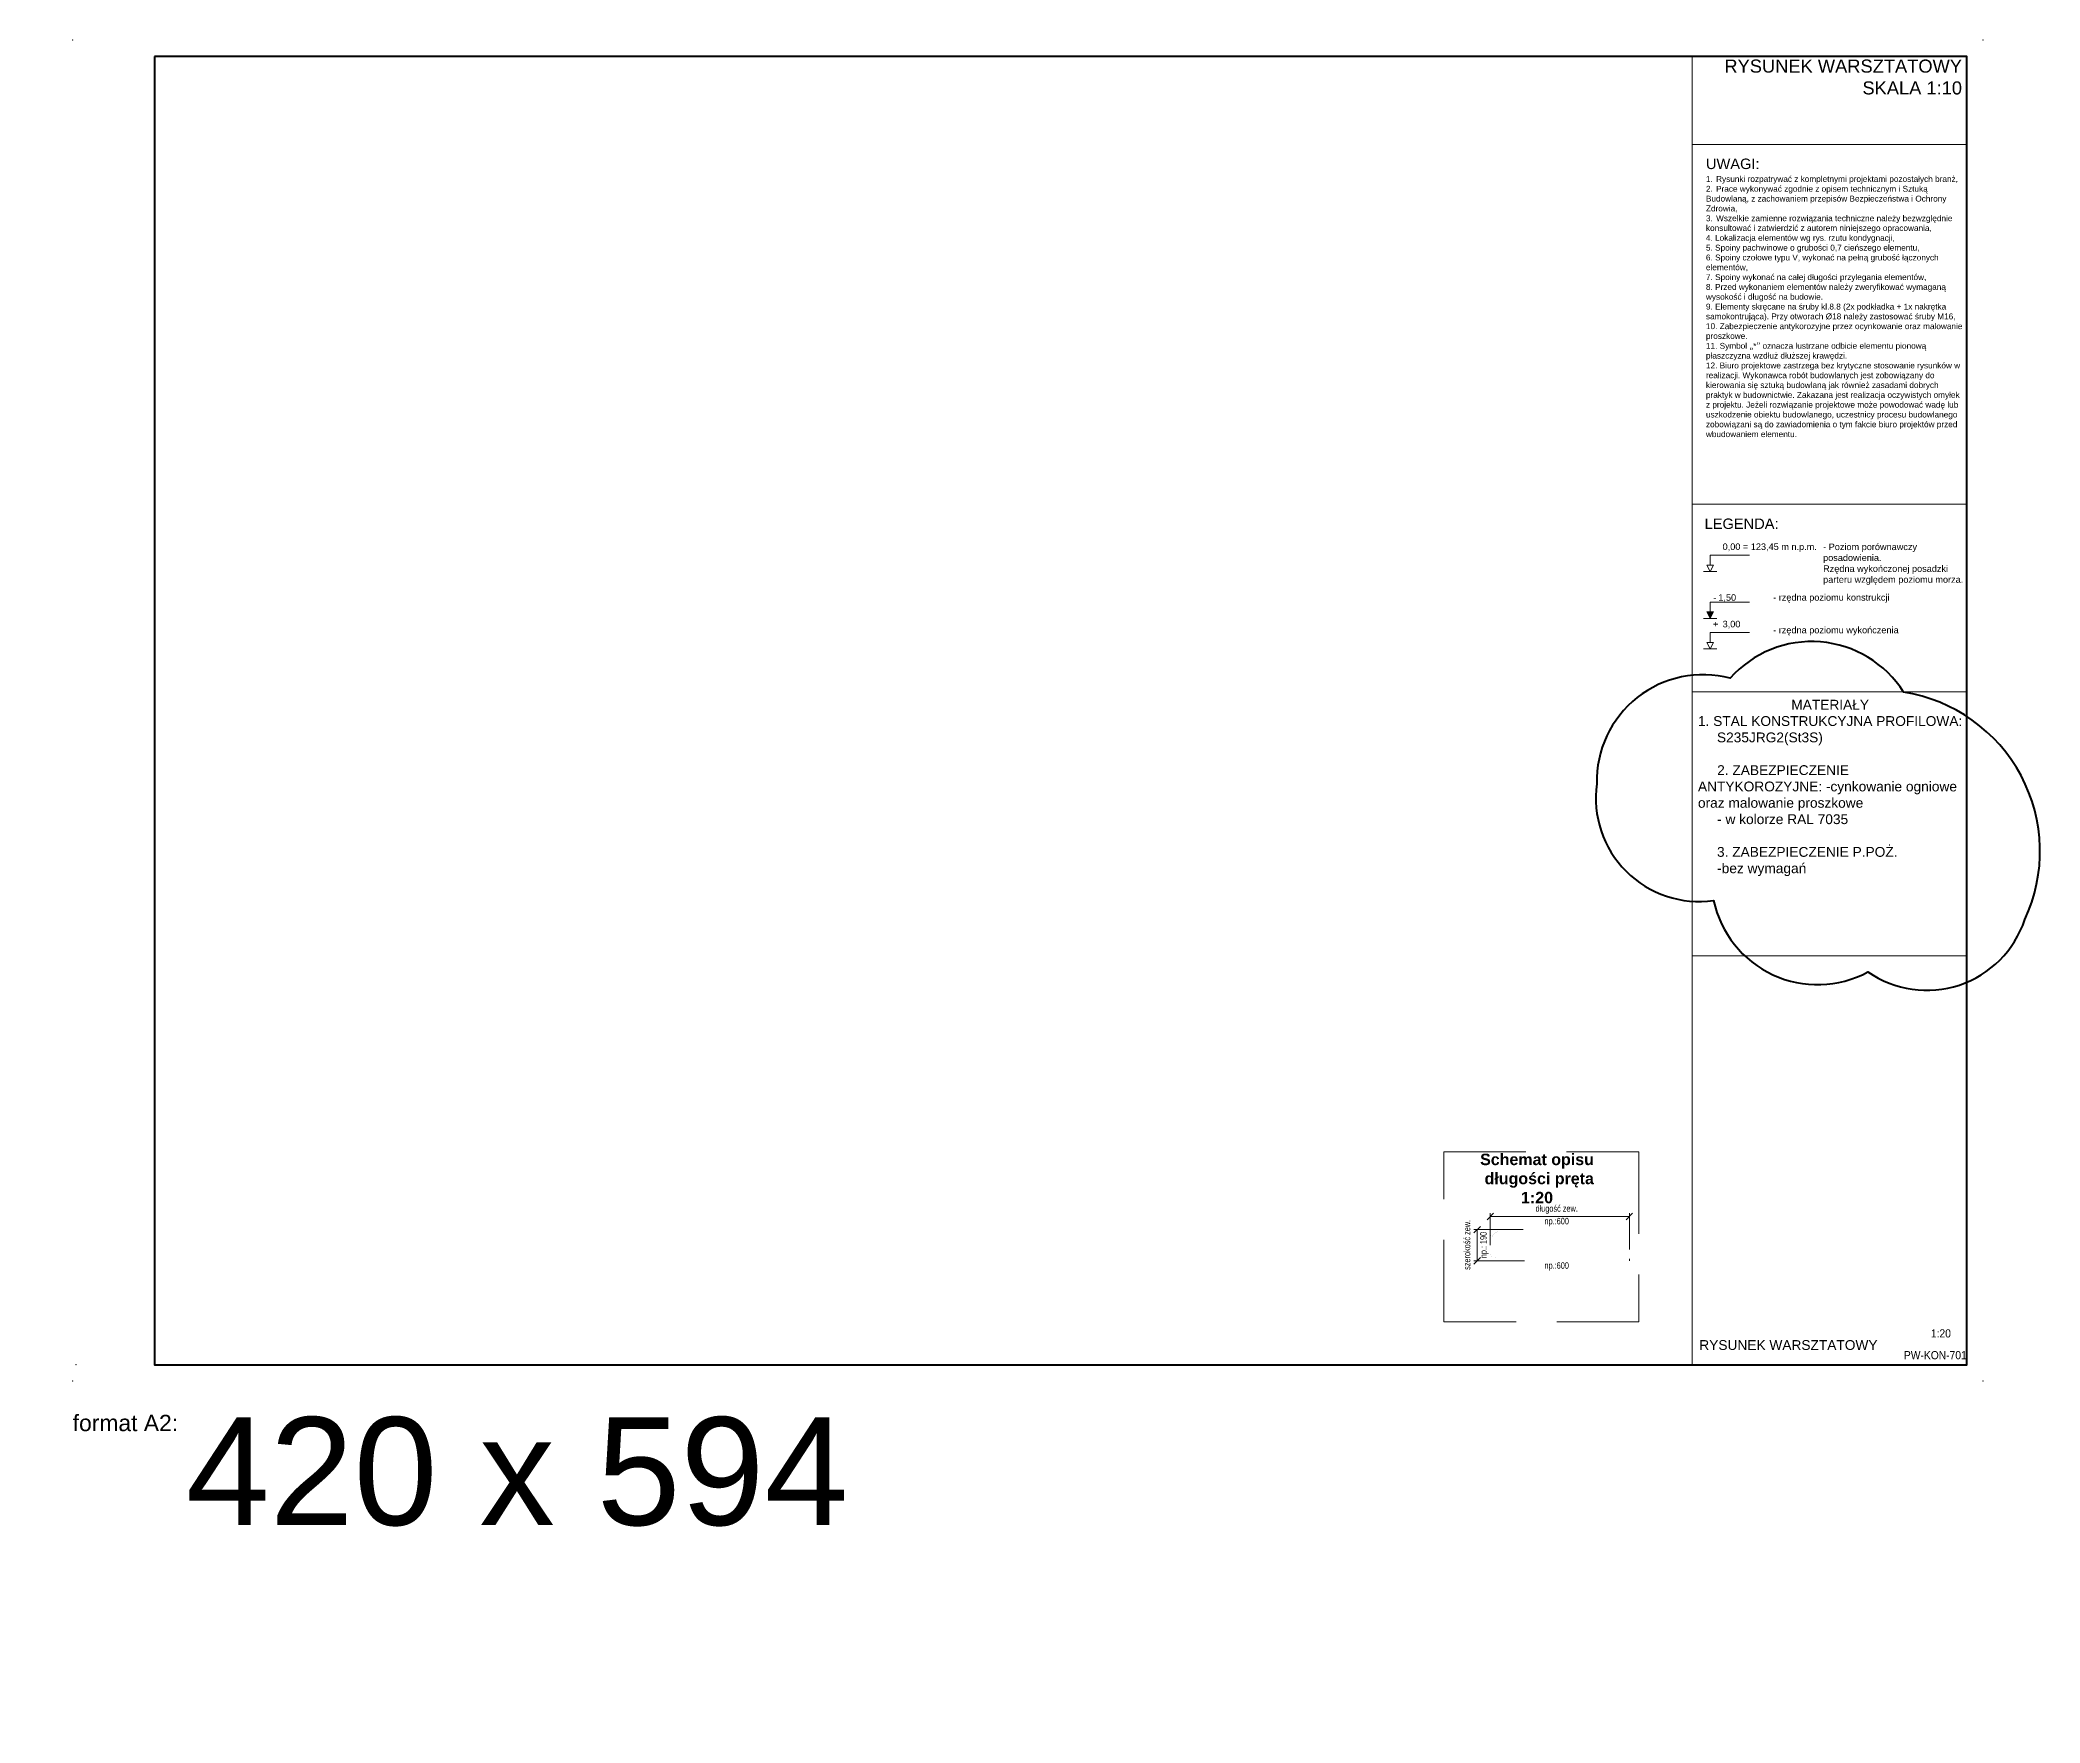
# Model space of a CAD drawing. Header units: millimetres. Extents: x -21220 to 1756793, y -806857 to 86733.
# Drawn here: x 81828 to 87942, y -50649 to -45504 of the extents above; entities that cross this region are included whole.
import ezdxf
from ezdxf.enums import TextEntityAlignment as Align

# ---------------------------------------------------------------- set-up
doc = ezdxf.new("R2010")
doc.units = ezdxf.units.MM
doc.header["$LTSCALE"] = 10
doc.linetypes.add('DASHED', pattern=[0.75, 0.5, -0.25])
doc.layers.get('Defpoints').update_dxf_attribs({"color": 2, "lineweight": 50})
for name, color, linetype, lineweight in [('e-cad_opisy', 2, 'Continuous', 18), ('G-Bloki', 221, 'Continuous', 5), ('G-Cienka', 4, 'Continuous', 9), ('G-Elementy konstrukcyjne', 1, 'Continuous', 40), ('G-Opisy', 2, 'Continuous', 18), ('G-Przerywana', 8, 'DASHED', 15), ('G-Ramka', 5, 'Continuous', 40), ('G-Tabelka', 7, 'Continuous', 5)]:
    doc.layers.add(name, color=color, linetype=linetype, lineweight=lineweight)
doc.styles.add('Arial-GG', font='arial.ttf')
doc.styles.add('DB-1.0', font='arial.ttf')
doc.styles.add('e-cad_1', font='arial.ttf')
doc.styles.get("Standard").update_dxf_attribs({"font": 'arial.ttf'})
doc.dimstyles.new('S-1 do 10-GG', dxfattribs={"dimscale": 10, "dimtxt": 2.2, "dimasz": 2, "dimexe": 1, "dimexo": 2, "dimgap": 0.6, "dimtad": 1, "dimdec": 0, "dimrnd": 1, "dimtxsty": 'Arial-GG', "dimcen": 0, "dimclrd": 256, "dimclre": 256, "dimclrt": 7, "dimadec": 0, "dimazin": 0, "dimtfac": 1, "dimtdec": 0, "dimtix": 1, "dimtmove": 0, "dimatfit": 2, "dimfxl": 1, "dimlwd": 5, "dimlwe": 5, "dimarcsym": 0})

msp = doc.modelspace()

# ---------------------------------------------------------------- texts
at = {"layer": 'e-cad_opisy', "ltscale": 0.8, "style": 'e-cad_1', "width": 0.8}
for s, rotation, p in [('długość zew.', 359.999903, (86464.55, -49076.24)), ('szerokość zew.', 89.999903, (86190.44, -49187.49)), ('np.: 190', 89.999903, (86240.31, -49188)), ('np.:600', 359.999903, (86464.55, -49114.83)), ('np.:600', 359.999903, (86464.55, -49250.52))]:
    msp.add_text(s, height=20, rotation=rotation, dxfattribs=at).set_placement(p, align=Align.MIDDLE_CENTER)
at = {"layer": 'G-Elementy konstrukcyjne', "insert": (87703.51, -45563.69), "char_height": 40, "width": 5704.2878, "attachment_point": 3, "style": 'Arial-GG'}
msp.add_mtext('\\pxsm1,qr;{\\C1;RYSUNEK WARSZTATOWY\\PSKALA 1:10}', dxfattribs=at)
at = {"layer": 'G-Opisy', "color": 2, "style": 'Arial-GG'}
for s, insert, char_height, width, attachment_point in [('{\\H0.80000x;UWAGI:}\\P{\\H0.45000x;1.}{\\H0.45000x;\\W1.44300x; }{\\H0.45000x;Rysunki rozpatrywać z kompletnymi projektami pozostałych branż,}\\P{\\H0.45000x;2.}{\\H0.45000x;\\W1.42800x; }{\\H0.45000x;Prace wykonywać zgodnie z opisem technicznym i Sztuką }{\\H0.45000x;Budowlaną, z zachowaniem przepisów Bezpieczeństwa i Ochrony }{\\H0.45000x;Zdrowia,}\\P{\\H0.45000x;3.}{\\H0.45000x;\\W1.43800x; }{\\H0.45000x;Wszelkie zamienne rozwiązania techniczne należy bezwzględnie }{\\H0.45000x;konsultować i zatwierdzić z autorem niniejszego opracowania, }\\P{\\H0.45000x;4. Lokalizacja elementów wg rys. rzutu kondygnacji,}\\P{\\H0.45000x;5.}{\\fArial|b1|i0|c238|p34;\\H0.45000x; }{\\fArial|b0|i0|c238|p34;\\H0.45000x;Spoiny pachwinowe o grubości 0,7 cieńszego elementu,}\\P{\\fArial|b0|i0|c238|p34;\\H0.45000x;6. Spoiny czołowe typu V, wykonać na pełną grubość łączonych }{\\fArial|b0|i0|c238|p34;\\H0.45000x;elementów,}\\P{\\fArial|b0|i0|c238|p34;\\H0.45000x;7. Spoiny wykonać na całej długości przylegania elementów,}\\P{\\fArial|b0|i0|c238|p34;\\H0.45000x;8. Przed wykonaniem elementów należy zweryfikować wymaganą }{\\fArial|b0|i0|c238|p34;\\H0.45000x;wysokość i długość na budowie.}\\P{\\fArial|b0|i0|c238|p34;\\H0.45000x;9. Elementy skręcane na śruby kl.8.8 (2x podkładka + 1x nakrętka }{\\fArial|b0|i0|c238|p34;\\H0.45000x;samokontrująca). Przy otworach Ø18 należy zastosować śruby M16,}\\P{\\fArial|b0|i0|c238|p34;\\H0.45000x;10. Zabezpieczenie antykorozyjne przez ocynkowanie oraz malowanie }{\\fArial|b0|i0|c238|p34;\\H0.45000x;proszkowe.}\\P{\\fArial|b0|i0|c238|p34;\\H0.45000x;11. Symbol }{\\fCalibri|b0|i0|c238|p34;\\H0.45000x;„}{\\fArial|b0|i0|c238|p34;\\H0.45000x;*}{\\fCalibri|b0|i0|c238|p34;\\H0.45000x;”}{\\fArial|b0|i0|c238|p34;\\H0.45000x; oznacza lustrzane odbicie elementu pionową }{\\fArial|b0|i0|c238|p34;\\H0.45000x;płaszczyzna wzdłuż dłuższej krawędzi.}\\P{\\fArial|b0|i0|c238|p34;\\H0.45000x;12. Biuro projektowe zastrzega bez krytyczne stosowanie rysunków w }{\\fArial|b0|i0|c238|p34;\\H0.45000x;realizacji. Wykonawca robót budowlanych jest zobowiązany do }{\\fArial|b0|i0|c238|p34;\\H0.45000x;kierowania się sztuką budowlaną jak również zasadami dobrych }{\\fArial|b0|i0|c238|p34;\\H0.45000x;praktyk w budownictwie. Zakazana jest realizacja oczywistych omyłek }{\\fArial|b0|i0|c238|p34;\\H0.45000x;z projektu. Jeżeli rozwiązanie projektowe może powodować wadę lub }{\\fArial|b0|i0|c238|p34;\\H0.45000x;uszkodzenie obiektu budowlanego, uczestnicy procesu budowlanego }{\\fArial|b0|i0|c238|p34;\\H0.45000x;zobowiązani są do zawiadomienia o tym fakcie biuro projektów przed }{\\fArial|b0|i0|c238|p34;\\H0.45000x;wbudowaniem elementu.}', (86920.76, -45866.47), 40, 784.8522, 1), ('{\\H0.8x;LEGENDA:}', (86916.71, -46966.83), 40, 784.8522, 1), ('- Poziom porównawczy posadowienia.\\PRzędna wykończonej posadzki parteru względem poziomu morza.', (87278.88, -47043.42), 20, 431.8282, 1), ('- rzędna poziomu konstrukcji', (87126.26, -47224.07), 20, 601.7851, 7), ('- rzędna poziomu wykończenia', (87126.26, -47323.95), 20, 601.7851, 7)]:
    msp.add_mtext(s, dxfattribs=dict(at, insert=insert, char_height=char_height, width=width, attachment_point=attachment_point))
at = {"layer": 'G-Opisy', "char_height": 30, "style": 'Arial-GG'}
for s, insert, width, attachment_point in [('{\\fArial|b0|i0|c0|p34;\\W8.17105;   }MATERIAŁY\\P1. STAL KONSTRUKCYJNA PROFILOWA:\\P{\\fArial|b0|i0|c0|p34;\\W4.99121; }S235JRG2(St3S)  \\P{\\fArial|b0|i0|c0|p34;\\W5.15290; }\\P{\\fArial|b0|i0|c0|p34;\\W5.04745; }2. ZABEZPIECZENIE {\\fArial|b0|i0|c0|p34;\\W5.04745; }ANTYKOROZYJNE: -cynkowanie ogniowe {\\fArial|b0|i0|c0|p34;\\W5.04745; }oraz malowanie proszkowe\\P{\\fArial|b0|i0|c0|p34;\\W5.03866; }- w kolorze RAL 7035\\P{\\fArial|b0|i0|c0|p34;\\W5.15290; }\\P{\\fArial|b0|i0|c0|p34;\\W5.00176; }3. ZABEZPIECZENIE P.POŻ.\\P{\\fArial|b0|i0|c0|p34;\\W5.03866; }-bez wymagań', (86896.3, -47521.02), 811.1865, 1), ('{\\C1;RYSUNEK WARSZTATOWY}', (87172.88, -49493.91), 590.6242, 5)]:
    msp.add_mtext(s, dxfattribs=dict(at, insert=insert, width=width, attachment_point=attachment_point))
at = {"layer": 'G-Opisy', "color": 2, "insert": (86404.4, -48984.77), "char_height": 35, "width": 621.7992, "attachment_point": 5}
msp.add_mtext('{\\fArial|b1|i0|c238|p34;Schemat opisu\\P długości pręta\\P1:20}', dxfattribs=at)
at = {"layer": 'G-Opisy', "char_height": 25, "attachment_point": 7, "style": 'Arial-GG'}
for s, insert in [('{\\W0.9;\\C1;1:20}', (87608.4, -49470.92)), ('{\\W0.9;\\C1;PW-KON-701}', (87525.95, -49537.56))]:
    msp.add_mtext(s, dxfattribs=dict(at, insert=insert))

# ---------------------------------------------------------------- blocks, each defined once
blk = doc.blocks.new('*D47')
at = {"layer": 'Defpoints', "color": 0, "ltscale": 2, "transparency": 16777216}
for p in [(-10, 174.94), (584, 0), (584, -53.62)]:
    blk.add_point(p, dxfattribs=at)
at = {"layer": 'Defpoints', "color": 7, "ltscale": 2, "transparency": 16777216, "insert": (135.84, -27.77), "char_height": 33, "attachment_point": 5, "style": 'Arial-GG'}
blk.add_mtext('420 x 594', dxfattribs=at)
blk = doc.blocks.new('*U29')
at = {"layer": 'G-Opisy'}
for p, q in [((-100, 0), (100, 0)), ((-50, 100), (50, 100)), ((0, 250), (600, 250))]:
    blk.add_line(p, q, dxfattribs=at)
at = {"layer": 'G-Opisy', "ltscale": 0.04}
for points in [[(-50, 100), (0, 0), (50, 100)], [(0, 100), (0, 200), (0, 250)]]:
    blk.add_lwpolyline(points, dxfattribs=at)
at = {"layer": 'G-Opisy', "ltscale": 2, "style": 'Arial-GG'}
blk.add_attdef('ZNAK', text='', height=100, dxfattribs=at).set_placement((125, 300), align=Align.BOTTOM_RIGHT)
blk.add_attdef('RZEDNA', text='', height=100, dxfattribs=at).set_placement((190, 300), align=Align.BOTTOM_LEFT)
blk.add_attdef('POLOZENIE', text='', height=100, dxfattribs=at).set_placement((16, 237), align=Align.TOP_LEFT)
blk = doc.blocks.new('*U27')
at = {"layer": 'G-Opisy'}
blk.add_hatch(color=256, dxfattribs=at).paths.add_polyline_path([(-50, 100), (0, 0), (50, 100), (0, 100)])
for p, q in [((-100, 0), (100, 0)), ((-50, 100), (50, 100)), ((0, 250), (600, 250))]:
    blk.add_line(p, q, dxfattribs=at)
at = {"layer": 'G-Opisy', "ltscale": 0.04}
for points in [[(-50, 100), (0, 0), (50, 100)], [(0, 100), (0, 200), (0, 250)]]:
    blk.add_lwpolyline(points, dxfattribs=at)
at = {"layer": 'G-Opisy', "ltscale": 2, "style": 'Arial-GG'}
for tag, p in [('ZNAK', (48, 322)), ('RZEDNA', (125, 322))]:
    blk.add_attdef(tag, text='', height=100, dxfattribs=at).set_placement(p, align=Align.MIDDLE_LEFT)
blk.add_attdef('POLOZENIE', text='', height=100, dxfattribs=at).set_placement((300, 189), align=Align.MIDDLE_CENTER)
blk = doc.blocks.new('*U45')
blk.add_point((1, 5))
at = {"ltscale": 0.8}
blk.add_point((579, 5), dxfattribs=at)
at = {"layer": 'G-Ramka', "color": 5}
blk.add_lwpolyline([(25, 405), (25, 5), (579, 5), (579, 405)], close=True, dxfattribs=at)
at = {"layer": 'G-Tabelka'}
for p in [(0, 410), (584, 410), (0, 0), (584, 0)]:
    blk.add_point(p, dxfattribs=at)
at = {"layer": 'G-Ramka', "color": 2, "insert": (0, -10.31), "char_height": 5, "width": 104.2438, "attachment_point": 1, "style": 'DB-1.0'}
blk.add_mtext('{\\C7;format A2:}', dxfattribs=at)
at = {"layer": 'Defpoints', "ltscale": 2}
dim = blk.add_linear_dim(base=(584, -53.62), p1=(-10, 174.94), p2=(584, 0), dimstyle='S-1 do 10-GG', override={"dimscale": 15, "dimpost": '420 x <>', "dimse1": 1, "dimse2": 1, "dimsd1": 1, "dimsd2": 1}, dxfattribs=at)
dim.commit()
dim.dimension.update_dxf_attribs({"geometry": '*D47', "text_midpoint": (135.84, -53.62), "dimtype": 160})

# ---------------------------------------------------------------- linework, layer by layer
at = {"layer": 'Defpoints'}
msp.add_lwpolyline([(87525, -47498.08, 0.5), (86994.93, -47455.16, 0.5), (86587.26, -47777.57, 0.5), (86944.3, -48134.62, 0.5), (87415.92, -48353.11, 0.5), (87895.54, -48193.24, 0.5)], format="xyb", close=True, dxfattribs=at)
at = {"layer": 'G-Cienka', "ltscale": 2}
for p, q in [((86878.19, -48303.95), (86878.19, -45553.91)), ((86878.19, -46923.29), (87718.19, -46923.29)), ((86878.19, -47496.64), (87718.19, -47496.64)), ((86251.61, -49111), (86271.61, -49091)), ((86261.61, -49188.5), (86261.61, -49091)), ((86676.61, -49111), (86696.61, -49091)), ((86686.61, -49201.9), (86686.61, -49091)), ((86211.61, -49151), (86231.61, -49131)), ((86361.68, -49141), (86211.61, -49141)), ((86221.61, -49141), (86221.61, -49236.19)), ((86261.61, -49101), (86686.61, -49101)), ((86211.61, -49246.19), (86231.61, -49226.19)), ((86366.58, -49236.19), (86211.61, -49236.19)), ((86686.61, -49236), (86686.61, -49230))]:
    msp.add_line(p, q, dxfattribs=at)
for points in [[(86878.19, -45553.91), (87718.19, -45553.91), (87718.19, -45823.91), (86878.19, -45823.91)], [(86878.19, -49553.91), (87718.19, -49553.91), (87718.19, -48303.95), (86878.19, -48303.95)]]:
    msp.add_lwpolyline(points, close=True, dxfattribs=at)
at = {"layer": 'G-Cienka', "ltscale": 2, "const_width": 0.1}
for points in [[(86686.61, -49236), (86288.61, -49236, -0.414214), (86261.61, -49209), (86261.61, -49168, -0.4142131), (86288.61, -49141), (86686.61, -49141)], [(86686.61, -49230), (86288.61, -49230, -0.414214), (86267.61, -49209), (86267.61, -49168, -0.4142131), (86288.61, -49147), (86686.61, -49147)]]:
    msp.add_lwpolyline(points, format="xyb", dxfattribs=at)
at = {"layer": 'G-Przerywana', "ltscale": 50}
msp.add_lwpolyline([(86119.69, -48903.35), (86715.3, -48903.35), (86715.3, -49422.43), (86119.69, -49422.43)], close=True, dxfattribs=at)

# ---------------------------------------------------------------- block references
at = {"layer": 'G-Bloki', "ltscale": 0.8, "xscale": 10, "yscale": 10, "zscale": 10}
msp.add_blockref('*U45', (81928.19, -49603.91), dxfattribs=at)
at = {"layer": 'G-Bloki', "ltscale": 2}
ref = msp.add_blockref('*U29', (86933.7, -47128.99), dxfattribs=dict(at, xscale=0.2, yscale=0.2, zscale=0.2))
ref.add_attrib('RZEDNA', '0,00 = 123,45 m n.p.m.', dxfattribs={"layer": 'G-Opisy', "ltscale": 2, "height": 20, "style": 'Arial-GG'}).set_placement((86971.7, -47068.99), align=Align.BOTTOM_LEFT)
ref = msp.add_blockref('*U27', (86933.7, -47272.64), dxfattribs=dict(at, xscale=0.2, yscale=0.2, zscale=0.2))
ref.add_attrib('ZNAK', '-', dxfattribs={"layer": 'G-Opisy', "ltscale": 2, "height": 20, "style": 'Arial-GG'}).set_placement((86943.31, -47208.28), align=Align.MIDDLE_LEFT)
ref.add_attrib('RZEDNA', '1,50', dxfattribs={"layer": 'G-Opisy', "ltscale": 2, "height": 20, "style": 'Arial-GG'}).set_placement((86958.65, -47208.28), align=Align.MIDDLE_LEFT)
ref = msp.add_blockref('*U29', (86933.7, -47365.52), dxfattribs=dict(at, xscale=0.2, yscale=0.2, zscale=0.2))
ref.add_attrib('ZNAK', '+', dxfattribs={"layer": 'G-Opisy', "ltscale": 2, "height": 20, "style": 'Arial-GG'}).set_placement((86958.7, -47305.52), align=Align.BOTTOM_RIGHT)
ref.add_attrib('RZEDNA', '3,00', dxfattribs={"layer": 'G-Opisy', "ltscale": 2, "height": 20, "style": 'Arial-GG'}).set_placement((86971.7, -47305.52), align=Align.BOTTOM_LEFT)

msp.set_redraw_order([(e.dxf.handle, doc.entitydb.next_handle()) for e in msp.query("TEXT MTEXT ATTDEF DIMENSION ARC_DIMENSION")])  # texts and dimensions are drawn at this point

doc.saveas('drawing.dxf')
